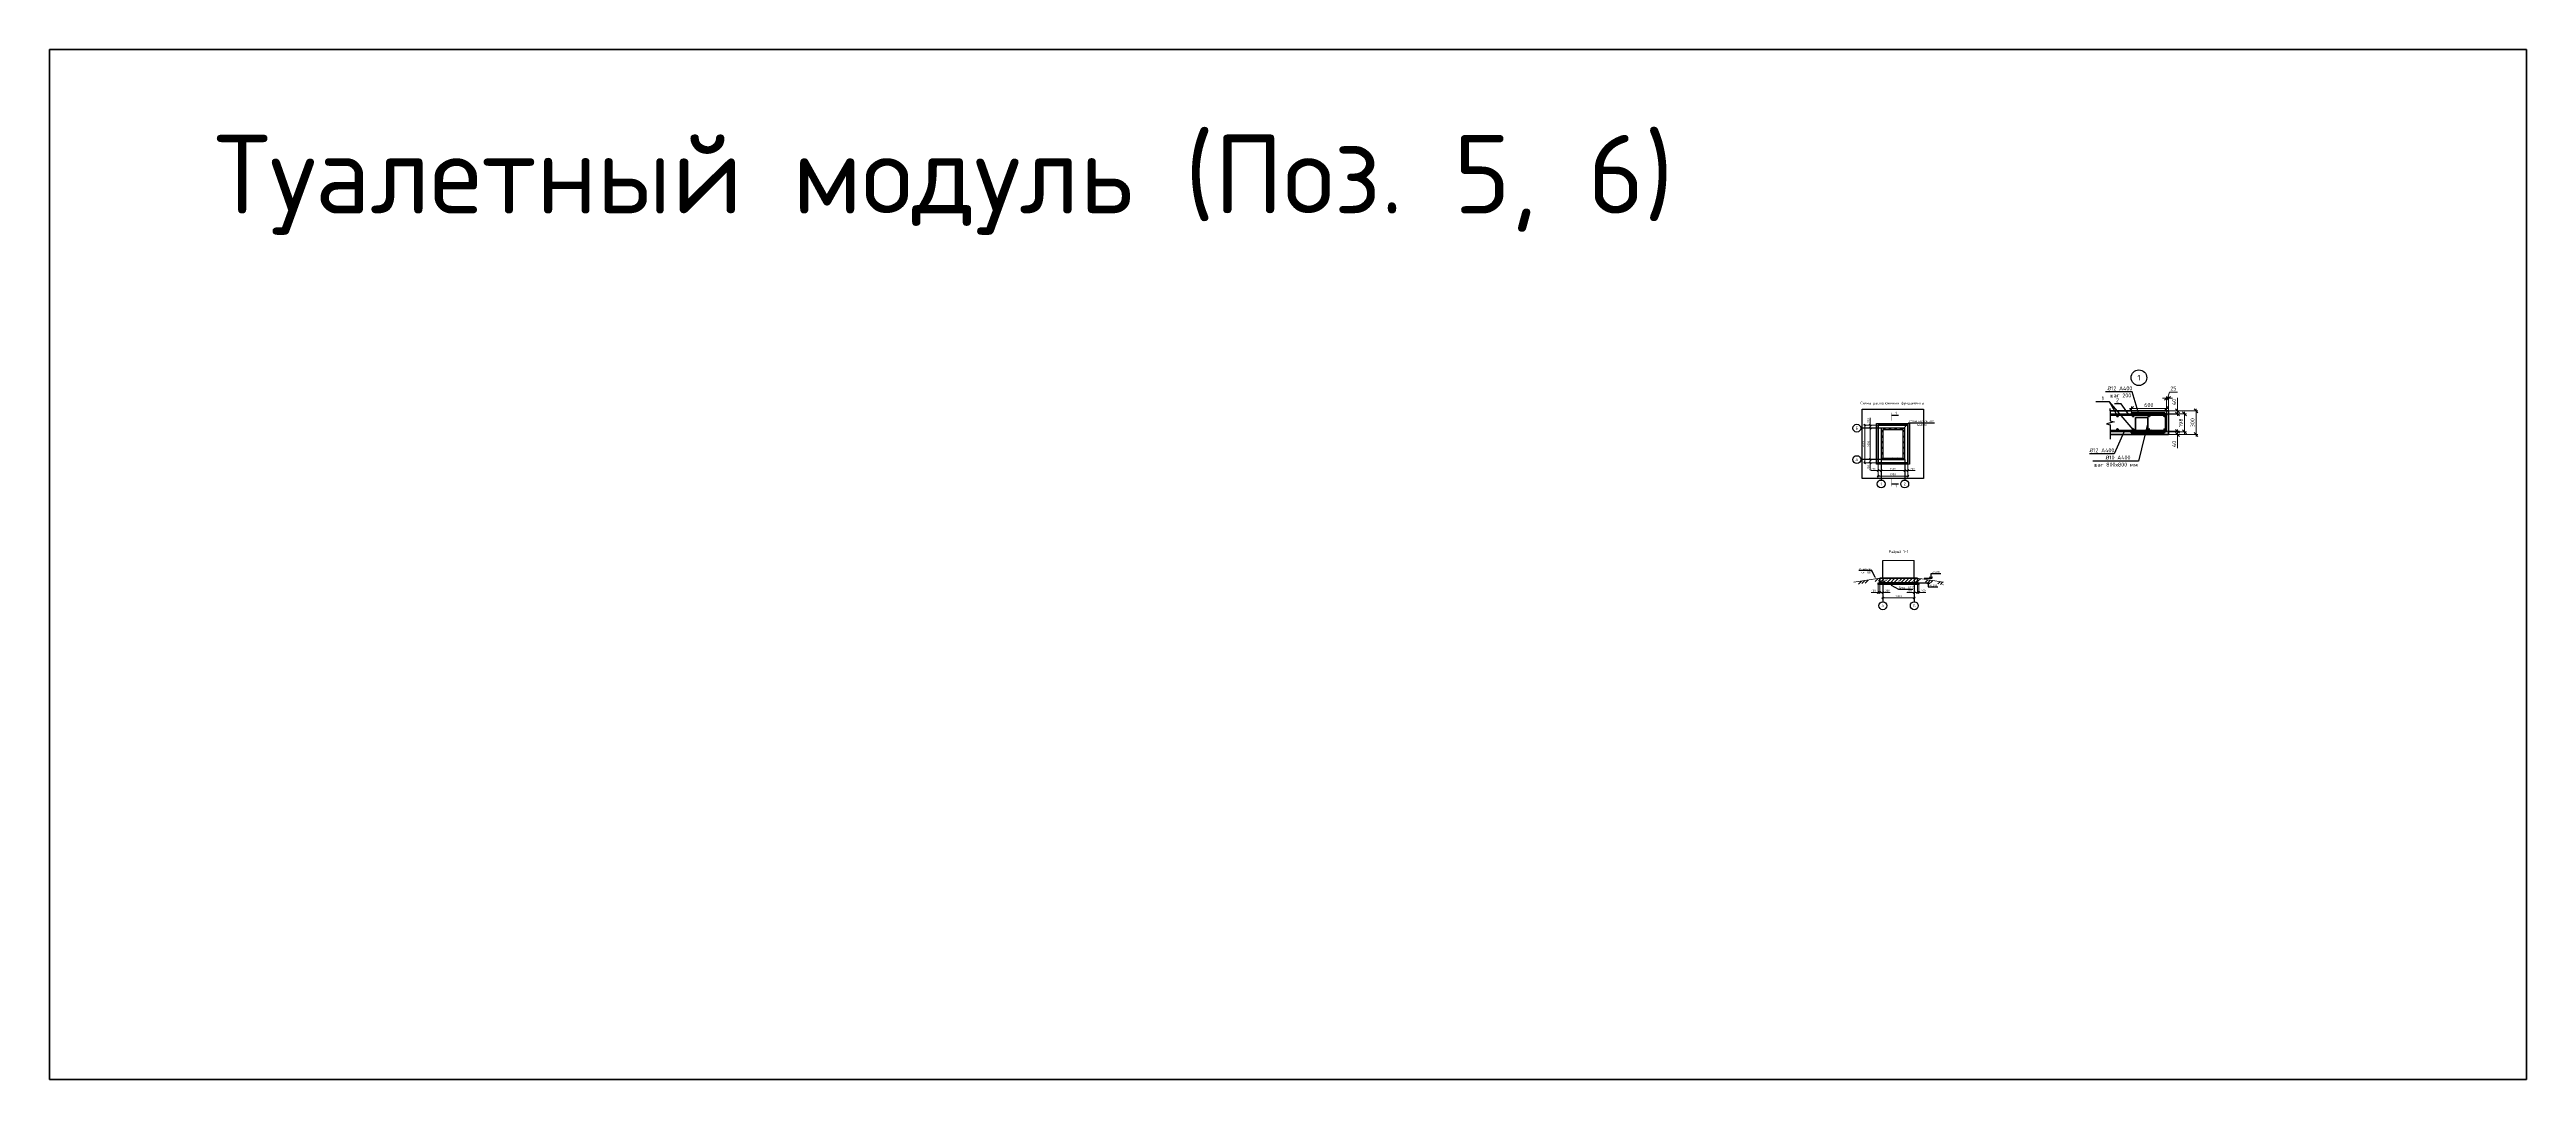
# Model space of a CAD drawing. Header units: millimetres. Extents: x 4377177 to 5189855, y -1123065 to -1017046.
# Drawn here: x 4646494 to 4804169, y -1122385 to -1056829 of the extents above; entities that cross this region are included whole.
import ezdxf
from ezdxf import colors
from ezdxf.entities.mleader import LeaderData, LeaderLine
from ezdxf.enums import TextEntityAlignment as Align
from ezdxf.math import Vec2, Vec3

# ---------------------------------------------------------------- set-up
doc = ezdxf.new("R2010")
doc.units = ezdxf.units.MM
doc.linetypes.add('ГОСТ 2.303 5', pattern=[24, 20, -1.5, 1, -1.5])
doc.layers.get('Defpoints').update_dxf_attribs({"color": 3})
for name, color, linetype, lineweight in [('второстепенные', 7, 'Continuous', 25), ('выноска', 7, 'Continuous', 18), ('металл', 7, 'Continuous', 40), ('основная', 7, 'Continuous', 50), ('СПДС_ВЫНОСКИ', 7, 'Continuous', 18), ('СПДС_РАЗМЕРЫ', 7, 'Continuous', 18), ('СПДС_СЕЧЕНИЯ', 7, 'Continuous', 25), ('СПДС_СИМВОЛЫ', 7, 'Continuous', 25), ('текст', 7, 'Continuous', 20), ('Фундамент', 7, 'Continuous', 53), ('штриховка', 7, 'Continuous', 9)]:
    doc.layers.add(name, color=color, linetype=linetype, lineweight=lineweight)
doc.layers.add('СПДС_Оси', color=7, linetype='ГОСТ 2.303 5')
doc.styles.add('ISOCPEUR', font='isocpeur.ttf')
doc.styles.add('ВНИПИТЕКСТ', font='isocpeui.ttf')
doc.styles.add('ГОСТ 2.304', font='isocpeur.ttf')
doc.dimstyles.new('СПДС$0', dxfattribs={"dimscale": 100, "dimtxt": 2.5, "dimasz": 2.5, "dimexe": 1.25, "dimexo": 0.004, "dimgap": 1, "dimtad": 1, "dimdec": 0, "dimtxsty": 'ВНИПИТЕКСТ', "dimblk": 'OBLIQUE', "dimcen": 0, "dimdle": 1.25, "dimclrd": 256, "dimclre": 256, "dimclrt": 256, "dimadec": 0, "dimazin": 2, "dimtfac": 1, "dimtdec": 0, "dimtmove": 1, "dimatfit": 3, "dimldrblk": 'NONE', "dimfxl": 1, "dimlwd": -1, "dimlwe": -1, "dimarcsym": 0})

# ---------------------------------------------------------------- blocks, each defined once
blk = doc.blocks.new('_Oblique')
at = {"color": 0, "linetype": 'ByBlock', "lineweight": -2}
blk.add_line((-0.5, -0.5), (0.5, 0.5), dxfattribs=at)
blk = doc.blocks.new('*D29')
at = {"layer": 'Defpoints', "color": 0, "transparency": 16777216}
for p in [(236, 36), (236, -4), (351, -4)]:
    blk.add_point(p, dxfattribs=at)
at = {"layer": 'СПДС_РАЗМЕРЫ', "transparency": 16777216}
for p, q in [((236, 36), (376, 36)), ((351, 61), (351, -29)), ((236, -4), (376, -4)), ((351, -178), (351, -4))]:
    blk.add_line(p, q, dxfattribs=at)
at = {"layer": 'СПДС_РАЗМЕРЫ', "transparency": 16777216, "xscale": 50, "yscale": 50, "zscale": 50}
for p, rotation in [((351, 36), 90), ((351, -4), 270)]:
    blk.add_blockref('_Oblique', p, dxfattribs=dict(at, rotation=rotation))
at = {"layer": 'СПДС_РАЗМЕРЫ', "transparency": 16777216, "insert": (306, -125), "char_height": 50, "attachment_point": 5, "rotation": 90, "style": 'ГОСТ 2.304'}
blk.add_mtext('40', dxfattribs=at)
blk = doc.blocks.new('_NONE')
blk = doc.blocks.new('*D30')
at = {"layer": 'Defpoints', "color": 0, "transparency": 16777216}
for p in [(211, 256), (236, 296), (351, 296)]:
    blk.add_point(p, dxfattribs=at)
at = {"layer": 'СПДС_РАЗМЕРЫ', "transparency": 16777216}
for p, q in [((351, 462), (351, 296)), ((351, 231), (351, 321)), ((211, 256), (376, 256)), ((236, 296), (376, 296))]:
    blk.add_line(p, q, dxfattribs=at)
at = {"layer": 'СПДС_РАЗМЕРЫ', "transparency": 16777216, "xscale": 50, "yscale": 50, "zscale": 50}
for p, rotation in [((351, 296), 90), ((351, 256), 270)]:
    blk.add_blockref('_Oblique', p, dxfattribs=dict(at, rotation=rotation))
at = {"layer": 'СПДС_РАЗМЕРЫ', "transparency": 16777216, "insert": (306, 409), "char_height": 50, "attachment_point": 5, "rotation": 90, "style": 'ГОСТ 2.304'}
blk.add_mtext('40', dxfattribs=at)
blk = doc.blocks.new('*D31')
at = {"layer": 'Defpoints', "color": 0, "transparency": 16777216}
for p in [(211, 456), (211, 296), (236, 296)]:
    blk.add_point(p, dxfattribs=at)
at = {"layer": 'СПДС_РАЗМЕРЫ', "transparency": 16777216}
for p, q in [((211, 456), (161, 456)), ((211, 296), (211, 481)), ((236, 456), (211, 456)), ((236, 456), (211, 456)), ((224, 456), (248, 536)), ((236, 296), (236, 481)), ((236, 456), (286, 456)), ((248, 536), (348, 536))]:
    blk.add_line(p, q, dxfattribs=at)
at = {"layer": 'СПДС_РАЗМЕРЫ', "transparency": 16777216, "xscale": 50, "yscale": 50, "zscale": 50}
blk.add_blockref('_Oblique', (211, 456), dxfattribs=at)
at = {"layer": 'СПДС_РАЗМЕРЫ', "transparency": 16777216, "xscale": 50, "yscale": 50, "zscale": 50, "rotation": 180}
blk.add_blockref('_Oblique', (236, 456), dxfattribs=at)
at = {"layer": 'СПДС_РАЗМЕРЫ', "transparency": 16777216, "insert": (298, 581), "char_height": 50, "attachment_point": 5, "style": 'ГОСТ 2.304'}
blk.add_mtext('25', dxfattribs=at)
blk = doc.blocks.new('*D32')
at = {"layer": 'Defpoints', "color": 0, "linetype": 'Continuous', "ltscale": 0.083333, "transparency": 16777216}
for p in [(236, 296), (236, -4), (586, -4)]:
    blk.add_point(p, dxfattribs=at)
at = {"layer": 'СПДС_РАЗМЕРЫ', "linetype": 'Continuous', "ltscale": 0.083333, "transparency": 16777216}
for p, q in [((586, 321), (586, -29)), ((236, 296), (611, 296)), ((236, -4), (611, -4))]:
    blk.add_line(p, q, dxfattribs=at)
at = {"layer": 'СПДС_РАЗМЕРЫ', "linetype": 'Continuous', "ltscale": 0.083333, "transparency": 16777216, "xscale": 50, "yscale": 50, "zscale": 50}
for p, rotation in [((586, 296), 90), ((586, -4), 270)]:
    blk.add_blockref('_Oblique', p, dxfattribs=dict(at, rotation=rotation))
at = {"layer": 'СПДС_РАЗМЕРЫ', "linetype": 'Continuous', "ltscale": 0.083333, "transparency": 16777216, "insert": (541, 146), "char_height": 50, "attachment_point": 5, "rotation": 90, "style": 'ГОСТ 2.304'}
blk.add_mtext('300', dxfattribs=at)
blk = doc.blocks.new('*D33')
at = {"layer": 'Defpoints', "color": 0, "ltscale": 0.083333, "transparency": 16777216}
for p in [(208, 325), (-237, 266), (208, 179)]:
    blk.add_point(p, dxfattribs=at)
at = {"layer": 'СПДС_РАЗМЕРЫ', "ltscale": 0.083333, "transparency": 16777216}
for p, q in [((-262, 325), (233, 325)), ((-237, 266), (-237, 350)), ((208, 179), (208, 350))]:
    blk.add_line(p, q, dxfattribs=at)
at = {"layer": 'СПДС_РАЗМЕРЫ', "ltscale": 0.083333, "transparency": 16777216, "xscale": 50, "yscale": 50, "zscale": 50, "rotation": 180}
blk.add_blockref('_Oblique', (-237, 325), dxfattribs=at)
at = {"layer": 'СПДС_РАЗМЕРЫ', "ltscale": 0.083333, "transparency": 16777216, "xscale": 50, "yscale": 50, "zscale": 50}
blk.add_blockref('_Oblique', (208, 325), dxfattribs=at)
at = {"layer": 'СПДС_РАЗМЕРЫ', "ltscale": 0.083333, "transparency": 16777216, "insert": (-15, 370), "char_height": 50, "attachment_point": 5, "style": 'ГОСТ 2.304'}
blk.add_mtext('600', dxfattribs=at)
blk = doc.blocks.new('*D34')
at = {"layer": 'Defpoints', "color": 0, "transparency": 16777216}
for p in [(87, 260), (87, 30), (438, 30)]:
    blk.add_point(p, dxfattribs=at)
at = {"layer": 'СПДС_РАЗМЕРЫ', "transparency": 16777216}
for p, q in [((87, 260), (463, 260)), ((87, 30), (463, 30)), ((438, 285), (438, 5))]:
    blk.add_line(p, q, dxfattribs=at)
at = {"layer": 'СПДС_РАЗМЕРЫ', "transparency": 16777216, "xscale": 50, "yscale": 50, "zscale": 50}
for p, rotation in [((438, 260), 90), ((438, 30), 270)]:
    blk.add_blockref('_Oblique', p, dxfattribs=dict(at, rotation=rotation))
at = {"layer": 'СПДС_РАЗМЕРЫ', "transparency": 16777216, "insert": (393, 145), "char_height": 50, "attachment_point": 5, "rotation": 90, "style": 'ГОСТ 2.304'}
blk.add_mtext('198', dxfattribs=at)
blk = doc.blocks.new('*D194')
at = {"layer": 'Defpoints', "color": 0, "linetype": 'Continuous', "ltscale": 0.166667, "transparency": 16777216}
for p in [(4762891, -1083130), (4764791, -1083130), (4764791, -1083980)]:
    blk.add_point(p, dxfattribs=at)
at = {"layer": 'СПДС_РАЗМЕРЫ', "linetype": 'Continuous', "ltscale": 0.166667, "transparency": 16777216}
for p, q in [((4762891, -1083130), (4762891, -1084042)), ((4764791, -1083130), (4764791, -1084042)), ((4762829, -1083980), (4764854, -1083980))]:
    blk.add_line(p, q, dxfattribs=at)
at = {"layer": 'СПДС_РАЗМЕРЫ', "linetype": 'Continuous', "ltscale": 0.166667, "transparency": 16777216, "xscale": 125, "yscale": 125, "zscale": 125, "rotation": 180}
blk.add_blockref('_Oblique', (4762891, -1083980), dxfattribs=at)
at = {"layer": 'СПДС_РАЗМЕРЫ', "linetype": 'Continuous', "ltscale": 0.166667, "transparency": 16777216, "xscale": 125, "yscale": 125, "zscale": 125}
blk.add_blockref('_Oblique', (4764791, -1083980), dxfattribs=at)
at = {"layer": 'СПДС_РАЗМЕРЫ', "linetype": 'Continuous', "ltscale": 0.166667, "transparency": 16777216, "insert": (4763841, -1083867), "char_height": 125, "attachment_point": 5, "style": 'ISOCPEUR'}
blk.add_mtext('1900', dxfattribs=at)
blk = doc.blocks.new('*D195')
at = {"layer": 'Defpoints', "color": 0, "linetype": 'Continuous', "ltscale": 0.166667, "transparency": 16777216}
for p in [(4763091, -1083567), (4763091, -1083630), (4764591, -1083567)]:
    blk.add_point(p, dxfattribs=at)
at = {"layer": 'СПДС_РАЗМЕРЫ', "linetype": 'Continuous', "ltscale": 0.166667, "transparency": 16777216}
for p, q in [((4764654, -1083630), (4763029, -1083630)), ((4763091, -1083568), (4763091, -1083692)), ((4764591, -1083568), (4764591, -1083692))]:
    blk.add_line(p, q, dxfattribs=at)
at = {"layer": 'СПДС_РАЗМЕРЫ', "linetype": 'Continuous', "ltscale": 0.166667, "transparency": 16777216, "xscale": 125, "yscale": 125, "zscale": 125, "rotation": 180}
blk.add_blockref('_Oblique', (4763091, -1083630), dxfattribs=at)
at = {"layer": 'СПДС_РАЗМЕРЫ', "linetype": 'Continuous', "ltscale": 0.166667, "transparency": 16777216, "xscale": 125, "yscale": 125, "zscale": 125}
blk.add_blockref('_Oblique', (4764591, -1083630), dxfattribs=at)
at = {"layer": 'СПДС_РАЗМЕРЫ', "linetype": 'Continuous', "ltscale": 0.166667, "transparency": 16777216, "insert": (4763841, -1083517), "char_height": 125, "attachment_point": 5, "style": 'ISOCPEUR'}
blk.add_mtext('1500', dxfattribs=at)
blk = doc.blocks.new('*D196')
at = {"layer": 'Defpoints', "color": 0, "linetype": 'Continuous', "ltscale": 0.166667, "transparency": 16777216}
for p in [(4764791, -1083130), (4764591, -1083567), (4764791, -1083630)]:
    blk.add_point(p, dxfattribs=at)
at = {"layer": 'СПДС_РАЗМЕРЫ', "linetype": 'Continuous', "ltscale": 0.166667, "transparency": 16777216}
for p, q in [((4764791, -1083130), (4764791, -1083692)), ((4764529, -1083630), (4764791, -1083630)), ((4764591, -1083568), (4764591, -1083692)), ((4764791, -1083630), (4765254, -1083630))]:
    blk.add_line(p, q, dxfattribs=at)
at = {"layer": 'СПДС_РАЗМЕРЫ', "linetype": 'Continuous', "ltscale": 0.166667, "transparency": 16777216, "xscale": 125, "yscale": 125, "zscale": 125, "rotation": 180}
blk.add_blockref('_Oblique', (4764591, -1083630), dxfattribs=at)
at = {"layer": 'СПДС_РАЗМЕРЫ', "linetype": 'Continuous', "ltscale": 0.166667, "transparency": 16777216, "xscale": 125, "yscale": 125, "zscale": 125}
blk.add_blockref('_Oblique', (4764791, -1083630), dxfattribs=at)
at = {"layer": 'СПДС_РАЗМЕРЫ', "linetype": 'Continuous', "ltscale": 0.166667, "transparency": 16777216, "insert": (4765085, -1083517), "char_height": 125, "attachment_point": 5, "style": 'ISOCPEUR'}
blk.add_mtext('200', dxfattribs=at)
blk = doc.blocks.new('*D197')
at = {"layer": 'Defpoints', "color": 0, "linetype": 'Continuous', "ltscale": 0.166667, "transparency": 16777216}
for p in [(4762454, -1080930), (4762391, -1082930), (4762454, -1082930)]:
    blk.add_point(p, dxfattribs=at)
at = {"layer": 'СПДС_РАЗМЕРЫ', "linetype": 'Continuous', "ltscale": 0.166667, "transparency": 16777216}
for p, q in [((4762454, -1080930), (4762329, -1080930)), ((4762391, -1080867), (4762391, -1082992)), ((4762454, -1082930), (4762329, -1082930))]:
    blk.add_line(p, q, dxfattribs=at)
at = {"layer": 'СПДС_РАЗМЕРЫ', "linetype": 'Continuous', "ltscale": 0.166667, "transparency": 16777216, "xscale": 125, "yscale": 125, "zscale": 125}
for p, rotation in [((4762391, -1080930), 90), ((4762391, -1082930), 270)]:
    blk.add_blockref('_Oblique', p, dxfattribs=dict(at, rotation=rotation))
at = {"layer": 'СПДС_РАЗМЕРЫ', "linetype": 'Continuous', "ltscale": 0.166667, "transparency": 16777216, "insert": (4762279, -1081930), "char_height": 125, "attachment_point": 5, "rotation": 90, "style": 'ISOCPEUR'}
blk.add_mtext('2000', dxfattribs=at)
blk = doc.blocks.new('*D198')
at = {"layer": 'Defpoints', "color": 0, "linetype": 'Continuous', "ltscale": 0.166667, "transparency": 16777216}
for p in [(4763198, -1091734), (4763198, -1091820), (4765198, -1091846)]:
    blk.add_point(p, dxfattribs=at)
at = {"layer": 'СПДС_РАЗМЕРЫ', "linetype": 'Continuous', "ltscale": 0.166667, "transparency": 16777216}
for p, q in [((4765260, -1091734), (4763135, -1091734)), ((4763198, -1091819), (4763198, -1091672)), ((4765198, -1091846), (4765198, -1091672))]:
    blk.add_line(p, q, dxfattribs=at)
at = {"layer": 'СПДС_РАЗМЕРЫ', "linetype": 'Continuous', "ltscale": 0.166667, "transparency": 16777216, "xscale": 125, "yscale": 125, "zscale": 125, "rotation": 180}
blk.add_blockref('_Oblique', (4763198, -1091734), dxfattribs=at)
at = {"layer": 'СПДС_РАЗМЕРЫ', "linetype": 'Continuous', "ltscale": 0.166667, "transparency": 16777216, "xscale": 125, "yscale": 125, "zscale": 125}
blk.add_blockref('_Oblique', (4765198, -1091734), dxfattribs=at)
at = {"layer": 'СПДС_РАЗМЕРЫ', "linetype": 'Continuous', "ltscale": 0.166667, "transparency": 16777216, "insert": (4764198, -1091622), "char_height": 125, "attachment_point": 5, "style": 'ISOCPEUR'}
blk.add_mtext('2000', dxfattribs=at)
blk = doc.blocks.new('*D199')
at = {"layer": 'Defpoints', "color": 0, "linetype": 'Continuous', "ltscale": 0.166667, "transparency": 16777216}
for p in [(4762891, -1080730), (4762041, -1083130), (4762891, -1083130)]:
    blk.add_point(p, dxfattribs=at)
at = {"layer": 'СПДС_РАЗМЕРЫ', "linetype": 'Continuous', "ltscale": 0.166667, "transparency": 16777216}
for p, q in [((4762891, -1080730), (4761979, -1080730)), ((4762041, -1080667), (4762041, -1083192)), ((4762891, -1083130), (4761979, -1083130))]:
    blk.add_line(p, q, dxfattribs=at)
at = {"layer": 'СПДС_РАЗМЕРЫ', "linetype": 'Continuous', "ltscale": 0.166667, "transparency": 16777216, "xscale": 125, "yscale": 125, "zscale": 125}
for p, rotation in [((4762041, -1080730), 90), ((4762041, -1083130), 270)]:
    blk.add_blockref('_Oblique', p, dxfattribs=dict(at, rotation=rotation))
at = {"layer": 'СПДС_РАЗМЕРЫ', "linetype": 'Continuous', "ltscale": 0.166667, "transparency": 16777216, "insert": (4761929, -1081930), "char_height": 125, "attachment_point": 5, "rotation": 90, "style": 'ISOCPEUR'}
blk.add_mtext('2400', dxfattribs=at)
blk = doc.blocks.new('*D191')
at = {"layer": 'Defpoints', "color": 0, "linetype": 'Continuous', "ltscale": 0.166667, "transparency": 16777216}
for p in [(4762998, -1090784), (4763198, -1091265), (4763198, -1091384)]:
    blk.add_point(p, dxfattribs=at)
at = {"layer": 'СПДС_РАЗМЕРЫ', "linetype": 'Continuous', "ltscale": 0.166667, "transparency": 16777216}
for p, q in [((4762998, -1090785), (4762998, -1091447)), ((4762935, -1091384), (4763198, -1091384)), ((4763198, -1091265), (4763198, -1091447)), ((4763198, -1091384), (4763660, -1091384))]:
    blk.add_line(p, q, dxfattribs=at)
at = {"layer": 'СПДС_РАЗМЕРЫ', "linetype": 'Continuous', "ltscale": 0.166667, "transparency": 16777216, "xscale": 125, "yscale": 125, "zscale": 125, "rotation": 180}
blk.add_blockref('_Oblique', (4762998, -1091384), dxfattribs=at)
at = {"layer": 'СПДС_РАЗМЕРЫ', "linetype": 'Continuous', "ltscale": 0.166667, "transparency": 16777216, "xscale": 125, "yscale": 125, "zscale": 125}
blk.add_blockref('_Oblique', (4763198, -1091384), dxfattribs=at)
at = {"layer": 'СПДС_РАЗМЕРЫ', "linetype": 'Continuous', "ltscale": 0.166667, "transparency": 16777216, "insert": (4763492, -1091272), "char_height": 125, "attachment_point": 5, "style": 'ISOCPEUR'}
blk.add_mtext('200', dxfattribs=at)
blk = doc.blocks.new('*D200')
at = {"layer": 'Defpoints', "color": 0, "linetype": 'Continuous', "ltscale": 0.166667, "transparency": 16777216}
for p in [(4762898, -1090884), (4762998, -1090784), (4762898, -1091384)]:
    blk.add_point(p, dxfattribs=at)
at = {"layer": 'СПДС_РАЗМЕРЫ', "linetype": 'Continuous', "ltscale": 0.166667, "transparency": 16777216}
for p, q in [((4762898, -1090885), (4762898, -1091447)), ((4762998, -1090785), (4762998, -1091447)), ((4762898, -1091384), (4762460, -1091384)), ((4763060, -1091384), (4762898, -1091384))]:
    blk.add_line(p, q, dxfattribs=at)
at = {"layer": 'СПДС_РАЗМЕРЫ', "linetype": 'Continuous', "ltscale": 0.166667, "transparency": 16777216, "xscale": 125, "yscale": 125, "zscale": 125, "rotation": 180}
blk.add_blockref('_Oblique', (4762898, -1091384), dxfattribs=at)
at = {"layer": 'СПДС_РАЗМЕРЫ', "linetype": 'Continuous', "ltscale": 0.166667, "transparency": 16777216, "xscale": 125, "yscale": 125, "zscale": 125}
blk.add_blockref('_Oblique', (4762998, -1091384), dxfattribs=at)
at = {"layer": 'СПДС_РАЗМЕРЫ', "linetype": 'Continuous', "ltscale": 0.166667, "transparency": 16777216, "insert": (4762617, -1091272), "char_height": 125, "attachment_point": 5, "style": 'ISOCPEUR'}
blk.add_mtext('100', dxfattribs=at)
blk = doc.blocks.new('*D192')
at = {"layer": 'Defpoints', "color": 0, "linetype": 'Continuous', "ltscale": 0.166667, "transparency": 16777216}
for p in [(4765398, -1090784), (4765498, -1090884), (4765498, -1091384)]:
    blk.add_point(p, dxfattribs=at)
at = {"layer": 'СПДС_РАЗМЕРЫ', "linetype": 'Continuous', "ltscale": 0.166667, "transparency": 16777216}
for p, q in [((4765398, -1090785), (4765398, -1091447)), ((4765498, -1090885), (4765498, -1091447)), ((4765335, -1091384), (4765498, -1091384)), ((4765498, -1091384), (4765935, -1091384))]:
    blk.add_line(p, q, dxfattribs=at)
at = {"layer": 'СПДС_РАЗМЕРЫ', "linetype": 'Continuous', "ltscale": 0.166667, "transparency": 16777216, "xscale": 125, "yscale": 125, "zscale": 125, "rotation": 180}
blk.add_blockref('_Oblique', (4765398, -1091384), dxfattribs=at)
at = {"layer": 'СПДС_РАЗМЕРЫ', "linetype": 'Continuous', "ltscale": 0.166667, "transparency": 16777216, "xscale": 125, "yscale": 125, "zscale": 125}
blk.add_blockref('_Oblique', (4765498, -1091384), dxfattribs=at)
at = {"layer": 'СПДС_РАЗМЕРЫ', "linetype": 'Continuous', "ltscale": 0.166667, "transparency": 16777216, "insert": (4765779, -1091272), "char_height": 125, "attachment_point": 5, "style": 'ISOCPEUR'}
blk.add_mtext('100', dxfattribs=at)
blk = doc.blocks.new('*D193')
at = {"layer": 'Defpoints', "color": 0, "linetype": 'Continuous', "ltscale": 0.166667, "transparency": 16777216}
for p in [(4765398, -1090784), (4765198, -1091265), (4765198, -1091384)]:
    blk.add_point(p, dxfattribs=at)
at = {"layer": 'СПДС_РАЗМЕРЫ', "linetype": 'Continuous', "ltscale": 0.166667, "transparency": 16777216}
for p, q in [((4765398, -1090785), (4765398, -1091447)), ((4765198, -1091384), (4764735, -1091384)), ((4765198, -1091265), (4765198, -1091447)), ((4765460, -1091384), (4765198, -1091384))]:
    blk.add_line(p, q, dxfattribs=at)
at = {"layer": 'СПДС_РАЗМЕРЫ', "linetype": 'Continuous', "ltscale": 0.166667, "transparency": 16777216, "xscale": 125, "yscale": 125, "zscale": 125, "rotation": 180}
blk.add_blockref('_Oblique', (4765198, -1091384), dxfattribs=at)
at = {"layer": 'СПДС_РАЗМЕРЫ', "linetype": 'Continuous', "ltscale": 0.166667, "transparency": 16777216, "xscale": 125, "yscale": 125, "zscale": 125}
blk.add_blockref('_Oblique', (4765398, -1091384), dxfattribs=at)
at = {"layer": 'СПДС_РАЗМЕРЫ', "linetype": 'Continuous', "ltscale": 0.166667, "transparency": 16777216, "insert": (4764904, -1091272), "char_height": 125, "attachment_point": 5, "style": 'ISOCPEUR'}
blk.add_mtext('200', dxfattribs=at)
blk = doc.blocks.new('*D201')
at = {"layer": 'Defpoints', "color": 0, "linetype": 'Continuous', "ltscale": 0.166667, "transparency": 16777216}
for p in [(4762891, -1083130), (4762891, -1083630), (4763091, -1083567)]:
    blk.add_point(p, dxfattribs=at)
at = {"layer": 'СПДС_РАЗМЕРЫ', "linetype": 'Continuous', "ltscale": 0.166667, "transparency": 16777216}
for p, q in [((4762891, -1083130), (4762891, -1083692)), ((4762891, -1083630), (4762429, -1083630)), ((4763154, -1083630), (4762891, -1083630)), ((4763091, -1083568), (4763091, -1083692))]:
    blk.add_line(p, q, dxfattribs=at)
at = {"layer": 'СПДС_РАЗМЕРЫ', "linetype": 'Continuous', "ltscale": 0.166667, "transparency": 16777216, "xscale": 125, "yscale": 125, "zscale": 125, "rotation": 180}
blk.add_blockref('_Oblique', (4762891, -1083630), dxfattribs=at)
at = {"layer": 'СПДС_РАЗМЕРЫ', "linetype": 'Continuous', "ltscale": 0.166667, "transparency": 16777216, "xscale": 125, "yscale": 125, "zscale": 125}
blk.add_blockref('_Oblique', (4763091, -1083630), dxfattribs=at)
at = {"layer": 'СПДС_РАЗМЕРЫ', "linetype": 'Continuous', "ltscale": 0.166667, "transparency": 16777216, "insert": (4762597, -1083517), "char_height": 125, "attachment_point": 5, "style": 'ISOCPEUR'}
blk.add_mtext('200', dxfattribs=at)
blk = doc.blocks.new('*D202')
at = {"layer": 'Defpoints', "color": 0, "linetype": 'Continuous', "ltscale": 0.166667, "transparency": 16777216}
for p in [(4762391, -1080730), (4762454, -1080930), (4762891, -1080730)]:
    blk.add_point(p, dxfattribs=at)
at = {"layer": 'СПДС_РАЗМЕРЫ', "linetype": 'Continuous', "ltscale": 0.166667, "transparency": 16777216}
for p, q in [((4762891, -1080730), (4762329, -1080730)), ((4762454, -1080930), (4762329, -1080930)), ((4762391, -1080730), (4762391, -1080267)), ((4762391, -1080992), (4762391, -1080730))]:
    blk.add_line(p, q, dxfattribs=at)
at = {"layer": 'СПДС_РАЗМЕРЫ', "linetype": 'Continuous', "ltscale": 0.166667, "transparency": 16777216, "xscale": 125, "yscale": 125, "zscale": 125}
for p, rotation in [((4762391, -1080730), 90), ((4762391, -1080930), 270)]:
    blk.add_blockref('_Oblique', p, dxfattribs=dict(at, rotation=rotation))
at = {"layer": 'СПДС_РАЗМЕРЫ', "linetype": 'Continuous', "ltscale": 0.166667, "transparency": 16777216, "insert": (4762279, -1080436), "char_height": 125, "attachment_point": 5, "rotation": 90, "style": 'ISOCPEUR'}
blk.add_mtext('200', dxfattribs=at)
blk = doc.blocks.new('*D203')
at = {"layer": 'Defpoints', "color": 0, "linetype": 'Continuous', "ltscale": 0.166667, "transparency": 16777216}
for p in [(4762391, -1083130), (4762454, -1082930), (4762891, -1083130)]:
    blk.add_point(p, dxfattribs=at)
at = {"layer": 'СПДС_РАЗМЕРЫ', "linetype": 'Continuous', "ltscale": 0.166667, "transparency": 16777216}
for p, q in [((4762454, -1082930), (4762329, -1082930)), ((4762891, -1083130), (4762329, -1083130)), ((4762391, -1082867), (4762391, -1083130)), ((4762391, -1083130), (4762391, -1083592))]:
    blk.add_line(p, q, dxfattribs=at)
at = {"layer": 'СПДС_РАЗМЕРЫ', "linetype": 'Continuous', "ltscale": 0.166667, "transparency": 16777216, "xscale": 125, "yscale": 125, "zscale": 125}
for p, rotation in [((4762391, -1082930), 90), ((4762391, -1083130), 270)]:
    blk.add_blockref('_Oblique', p, dxfattribs=dict(at, rotation=rotation))
at = {"layer": 'СПДС_РАЗМЕРЫ', "linetype": 'Continuous', "ltscale": 0.166667, "transparency": 16777216, "insert": (4762279, -1083424), "char_height": 125, "attachment_point": 5, "rotation": 90, "style": 'ISOCPEUR'}
blk.add_mtext('200', dxfattribs=at)
blk = doc.blocks.new('папар')
at = {"layer": 'штриховка', "ltscale": 100}
h = blk.add_hatch(color=256, dxfattribs=at)
h.dxf.hatch_style = 1
edge = h.paths.add_edge_path()
edge.add_arc((-413.9, 233.5), 10, 90, 450)
h = blk.add_hatch(color=256, dxfattribs=at)
h.dxf.hatch_style = 1
edge = h.paths.add_edge_path()
edge.add_arc((-413.9, 57.5), 10, 90, 450)
h = blk.add_hatch(color=256, dxfattribs=at)
h.dxf.hatch_style = 1
edge = h.paths.add_edge_path()
edge.add_arc((-213.9, 233.5), 10, 90, 450)
h = blk.add_hatch(color=256, dxfattribs=at)
h.dxf.hatch_style = 1
edge = h.paths.add_edge_path()
edge.add_arc((-213.9, 57.5), 10, 90, 450)
h = blk.add_hatch(color=256, dxfattribs=at)
h.dxf.hatch_style = 1
edge = h.paths.add_edge_path()
edge.add_arc((-13.9, 233.5), 10, 90, 450)
h = blk.add_hatch(color=256, dxfattribs=at)
h.dxf.hatch_style = 1
edge = h.paths.add_edge_path()
edge.add_arc((-13.9, 57.5), 10, 90, 450)
h = blk.add_hatch(color=256, dxfattribs=at)
h.dxf.hatch_style = 1
edge = h.paths.add_edge_path()
edge.add_arc((186.1, 233.5), 10, 90, 450)
h = blk.add_hatch(color=256, dxfattribs=at)
h.dxf.hatch_style = 1
edge = h.paths.add_edge_path()
edge.add_arc((186.1, 57.5), 10, 90, 450)
at = {"layer": 'металл', "ltscale": 100}
for p, q in [((211.1, 255.5), (-505.2, 255.5)), ((211.1, 243.5), (-505.2, 243.5)), ((211.1, 47.5), (-505.2, 47.5)), ((211.1, 35.5), (-505.2, 35.5)), ((175.6, 29.9), (-238.2, 29.9)), ((-238.2, 29.9), (-238.2, 17.9)), ((175.6, 17.9), (-238.2, 17.9)), ((175.6, 272), (-236.8, 272)), ((-236.8, 272), (-236.8, 260)), ((175.6, 260), (-236.8, 260)), ((-229.1, 8.2), (-186.2, 17.6)), ((-186.2, 17.6), (-186.2, 210.7)), ((-186.2, 210.7), (-28.4, 210.7)), ((-28.9, 8.2), (28.9, 51.8)), ((-28.4, 210.7), (-28.8, 8.2)), ((195.6, 240), (195.6, 49.9)), ((207.6, 243.5), (207.6, 49.9)), ((211.1, 255.5), (211.1, 243.5)), ((211.1, 35.5), (211.1, 47.5))]:
    blk.add_line(p, q, dxfattribs=at)
for centre in [(-413.9, 233.5), (-413.9, 57.5), (-213.9, 233.5), (-213.9, 57.5), (-13.9, 233.5), (-13.9, 57.5), (186.1, 233.5), (186.1, 57.5)]:
    blk.add_circle(centre, 10, dxfattribs=at)
for centre, radius, start, end in [((175.6, 240), 32, 0, 90), ((175.6, 240), 20, 0, 90), ((175.6, 49.9), 20, 270, 0), ((175.6, 49.9), 32, 270, 0)]:
    blk.add_arc(centre, radius, start, end, dxfattribs=at)
at = {"layer": 'основная', "ltscale": 100}
for p, q in [((236.1, 295.5), (-505.2, 295.5)), ((236.1, 295.5), (236.1, -4.5)), ((236.1, -4.5), (-505.2, -4.5))]:
    blk.add_line(p, q, dxfattribs=at)
at = {"layer": 'СПДС_СИМВОЛЫ', "ltscale": 20}
for p, q in [((-513.9, 410.9), (-690.3, 410.9)), ((-213.9, 57.5), (-513.9, 410.9)), ((-413.9, 233.5), (-513.9, 410.9)), ((-365.7, 386.2), (-453.9, 386.2)), ((-275.9, 255.5), (-365.7, 386.2)), ((-327.3, 35.5), (-454.6, -250.5)), ((-28.6, 143.7), (-145.3, -343.3)), ((-454.6, -250.5), (-770.9, -250.5)), ((-145.3, -343.3), (-728.1, -343.3))]:
    blk.add_line(p, q, dxfattribs=at)
at = {"layer": 'СПДС_СИМВОЛЫ', "linetype": 'Continuous', "ltscale": 10}
for p, q in [((-505.2, 295.5), (-505.2, 325.5)), ((-505.2, -4.5), (-505.2, -64.5))]:
    blk.add_line(p, q, dxfattribs=at)
blk.add_lwpolyline([(-505.2, 295.5), (-505.2, 170.5), (-455.2, 158), (-555.2, 133), (-505.2, 120.5), (-505.2, -4.5)], dxfattribs=at)
at = {"layer": 'СПДС_СИМВОЛЫ', "color": 7, "ltscale": 20, "style": 'ГОСТ 2.304'}
for s, p in [('1', (-602.1, 430.9)), ('2', (-413.3, 406.2)), ('%%C12 А400', (-612.3, -230.5))]:
    blk.add_text(s, height=50, dxfattribs=at).set_placement(p, align=Align.CENTER)
blk.add_text('шаг 800х800 мм', height=50, dxfattribs=at).set_placement((-436.7, -363.3), align=Align.TOP_CENTER)
at = {"layer": 'СПДС_РАЗМЕРЫ', "ltscale": 0.083333}
dim = blk.add_linear_dim(base=(207.6, 324.7), p1=(-236.8, 266), p2=(207.6, 179.1), text='600', dimstyle='СПДС$0', override={"dimscale": 20, "dimtxsty": 'ГОСТ 2.304'}, dxfattribs=at)
dim.commit()
dim.dimension.update_dxf_attribs({"geometry": '*D33', "text_midpoint": (-14.6, 369.7)})
at = {"layer": 'СПДС_РАЗМЕРЫ'}
dim = blk.add_linear_dim(base=(211.1, 456.5), p1=(236.1, 295.5), p2=(211.1, 295.5), dimstyle='СПДС$0', override={"dimscale": 20, "dimtxsty": 'ГОСТ 2.304'}, dxfattribs=at)
dim.commit()
dim.dimension.update_dxf_attribs({"geometry": '*D31', "text_midpoint": (267.6, 581.5)})
for base, p1, p2, angle, picture, middle in [((351.1, 295.5), (211.1, 255.5), (236.1, 295.5), 90, '*D30', (376, 409.5)), ((351.1, -4.5), (236.1, 35.5), (236.1, -4.5), 270, '*D29', (410.2, -125.4))]:
    dim = blk.add_linear_dim(base=base, p1=p1, p2=p2, angle=angle, dimstyle='СПДС$0', override={"dimscale": 20, "dimtxsty": 'ГОСТ 2.304'}, dxfattribs=at)
    dim.commit()
    dim.dimension.update_dxf_attribs({"geometry": picture, "text_midpoint": middle, "dimtype": 128})
at = {"layer": 'СПДС_РАЗМЕРЫ', "linetype": 'Continuous', "ltscale": 0.083333}
dim = blk.add_linear_dim(base=(586.1, -4.5), p1=(236.1, 295.5), p2=(236.1, -4.5), angle=90, dimstyle='СПДС$0', override={"dimscale": 20, "dimtxsty": 'ГОСТ 2.304'}, dxfattribs=at)
dim.commit()
dim.dimension.update_dxf_attribs({"geometry": '*D32', "text_midpoint": (541.1, 145.5)})
at = {"layer": 'СПДС_РАЗМЕРЫ'}
dim = blk.add_linear_dim(base=(438.3, 29.9), p1=(87.4, 260), p2=(87.4, 29.9), angle=90, text='198', dimstyle='СПДС$0', override={"dimscale": 20, "dimtxsty": 'ГОСТ 2.304'}, dxfattribs=at)
dim.commit()
dim.dimension.update_dxf_attribs({"geometry": '*D34', "text_midpoint": (393.3, 145)})

msp = doc.modelspace()

# ---------------------------------------------------------------- hatches: boundary and pattern name
at = {"linetype": 'Continuous', "ltscale": 0.166667}
h = msp.add_hatch(dxfattribs=at)
h.set_pattern_fill('НЕМЕТАЛЛИЧЕСКИЕ МАТЕРИАЛЫ', color=256, scale=100, pattern_type=2)
h.set_pattern_definition([(45, (843807.24, -651370.53), (-176.776695, 176.776695), []), (135, (843807.24, -651370.53), (-176.776695, -176.776695), [])])
h.paths.add_polyline_path([(4764591.2, -1082929.8), (4764591.2, -1080929.8), (4763091.2, -1080929.8), (4763091.2, -1082929.8)])
h.paths.add_polyline_path([(4764491.2, -1082829.8), (4763191.2, -1082829.8), (4763191.2, -1081029.8), (4764491.2, -1081029.8)], flags=16)
at = {"layer": 'штриховка', "ltscale": 0.066667}
h = msp.add_hatch(dxfattribs=at)
h.set_pattern_fill('GROUNDBORDER', color=256, scale=40, style=0, pattern_type=2)
h.set_pattern_definition([(45, (308572.9, 3673.6), (-449.99993, 449.99993), []), (45, (308752.9, 3673.6), (-449.99993, 449.99993), []), (45, (308032.9, 3673.6), (-449.99993, 449.99993), [])])
h.paths.add_polyline_path([(4761345.3, -1090739.1), (4762997.8, -1090484.3), (4762997.8, -1090484.3), (4763022.1, -1090642.4), (4761369.7, -1090897.2)], flags=0)
at = {"layer": 'штриховка', "ltscale": 50}
h = msp.add_hatch(dxfattribs=at)
h.set_pattern_fill('ANSI35', color=256, scale=50)
h.paths.add_polyline_path([(4762997.8, -1090484.3), (4765397.8, -1090484.3), (4765397.8, -1090784.3), (4762997.8, -1090784.3)])
at = {"layer": 'штриховка', "ltscale": 1.333333}
h = msp.add_hatch(dxfattribs=at)
h.set_pattern_fill('БЕТОННАЯ ПОДГОТОВКА', color=256, scale=60, pattern_type=2)
h.set_pattern_definition([(45, (4769687.77, -1090174.3), (0, 600), [84.84, -169.68, 42.42, -254.58, 84.84, -212.168]), (135, (4770077.77, -1090144.3), (-600, 0), [84.84, -127.26, 42.42, -212.16, 84.84, -297.008]), (63.435, (4769597.77, -1090264.3), (3e-08, 600), [67.08, -268.32, 67.08, -268.34, 0, 0]), (116.565, (4769597.77, -1090264.3), (-2e-07, 600), [67.08, -268.32, 67.08, -268.34, 0, 0]), (0, (4769597.8, -1090204.3), (0, 600), [30, -240, 60, -240, 30, 0]), (0, (4769597.8, -1090114.3), (0, 600), [-90, 60, -240, 0, -210, 0]), (0, (4769597.8, -1090084.3), (0, 600), [-240, 0, -180, 60, -120, 0]), (0, (4769597.8, -1089994.3), (0, 600), [-120, 0, -150, 60, -270, 0]), (0, (4769597.8, -1089904.3), (0, 600), [-120, 60, -240, 60, -120, 0]), (0, (4769597.8, -1089754.3), (0, 600), [-90, 60, -120, 0, -330, 0]), (0, (4769597.8, -1089724.3), (0, 600), [-120, 0, -360, 60, -60, 0]), (90, (4769627.8, -1090144.3), (-600, 4e-14), [-180, 0, -180, 0, -240, 0]), (90, (4769687.8, -1090264.3), (-600, 4e-14), [-90, 60, -240, 0, -210, 0]), (90, (4769747.8, -1090264.3), (-600, 4e-14), [-240, 0, -210, 60, -90, 0]), (90, (4770077.8, -1090264.3), (-600, 4e-14), [-120, 60, -300, 60, -60, 0]), (90, (4769657.8, -1090204.3), (-600, 4e-14), [-180, 0, -210, 0, -210, 0]), (90, (4769717.8, -1090204.3), (-600, 4e-14), [-150, 0, -330, 0, -120, 0]), (90, (4769777.8, -1090174.3), (-600, 4e-14), [-300, 0, -90, 0, -210, 0]), (90, (4769807.8, -1090234.3), (-600, 4e-14), [-270, 0, -120, 0, -150, 0]), (90, (4769867.8, -1090144.3), (-600, 4e-14), [-240, 0, -90, 0, -240, 0]), (90, (4769897.8, -1090114.3), (-600, 4e-14), [-270, 0, -120, 0, -210, 0]), (90, (4769927.8, -1090264.3), (-600, 4e-14), [-360, 0, -150, 0, -90, 0]), (90, (4769957.8, -1090174.3), (-600, 4e-14), [-120, 0, -240, 0, -240, 0]), (90, (4769987.8, -1090204.3), (-600, 4e-14), [-270, 0, -150, 0, -180, 0]), (90, (4770017.8, -1090234.3), (-600, 4e-14), [-240, 0, -180, 0, -180, 0]), (90, (4770077.8, -1090204.3), (-600, 4e-14), [-180, 0, -180, 0, -240, 0]), (90, (4770137.8, -1090174.3), (-600, 4e-14), [-240, 0, -120, 0, -240, 0]), (90, (4770167.8, -1090144.3), (-600, 4e-14), [-90, 0, -360, 0, -150, 0])])
h.paths.add_polyline_path([(4765497.8, -1090884.3), (4765497.8, -1090784.3), (4763197.8, -1090784.3), (4763197.8, -1090884.3)])
at = {"layer": 'штриховка', "ltscale": 0.066667}
h = msp.add_hatch(dxfattribs=at)
h.set_pattern_fill('GROUNDBORDER', color=256, scale=40, style=0, pattern_type=2)
h.set_pattern_definition([(45, (308222.9, 3673.6), (-449.99993, 449.99993), []), (45, (308402.9, 3673.6), (-449.99993, 449.99993), []), (45, (307682.9, 3673.6), (-449.99993, 449.99993), [])])
h.paths.add_polyline_path([(4767050.2, -1090739.1), (4765397.8, -1090484.3), (4765397.8, -1090484.3), (4765373.4, -1090642.4), (4767025.8, -1090897.2)], flags=0)
at = {"layer": 'штриховка', "ltscale": 50}
h = msp.add_hatch(dxfattribs=at)
h.set_pattern_fill('HOUND', color=256, scale=25)
edge = h.paths.add_edge_path(flags=17)
edge.add_arc((4666102, -1095626.8), 310, 0, 360)
edge = h.paths.add_edge_path(flags=17)
edge.add_arc((4666102, -1095626.8), 310, 0, 360)
edge = h.paths.add_edge_path(flags=0)
edge.add_line((4666102, -1095316.8), (4666102, -1095936.8))
edge = h.paths.add_edge_path(flags=0)
edge.add_line((4665792, -1095626.8), (4666412, -1095626.8))
h = msp.add_hatch(dxfattribs=at)
h.set_pattern_fill('HOUND', color=256)
edge = h.paths.add_edge_path(flags=17)
edge.add_arc((4666102, -1095626.8), 310, 0, 360)
edge = h.paths.add_edge_path(flags=17)
edge.add_arc((4666102, -1095626.8), 310, 0, 360)
edge = h.paths.add_edge_path(flags=0)
edge.add_line((4666102, -1095316.8), (4666102, -1095936.8))
edge = h.paths.add_edge_path(flags=0)
edge.add_line((4665792, -1095626.8), (4666412, -1095626.8))

# ---------------------------------------------------------------- linework, layer by layer
at = {"linetype": 'Continuous', "ltscale": 0.166667}
for p, q in [((4763197.8, -1090484.3), (4763197.8, -1089342.4)), ((4765197.8, -1090484.3), (4765197.8, -1089342.4))]:
    msp.add_line(p, q, dxfattribs=at)
at = {"linetype": 'Continuous', "lineweight": 100, "ltscale": 0.083333}
msp.add_lwpolyline([(4646493.6, -1056828.7), (4804168.6, -1056828.7), (4804168.6, -1122385.2), (4646493.6, -1122385.2)], close=True, dxfattribs=at)
at = {"linetype": 'Continuous', "ltscale": 0.166667}
for points in [[(4764591.2, -1080929.8), (4763091.2, -1080929.8), (4763091.2, -1082929.8), (4764591.2, -1082929.8)], [(4764491.2, -1081029.8), (4763191.2, -1081029.8), (4763191.2, -1082829.8), (4764491.2, -1082829.8)]]:
    msp.add_lwpolyline(points, close=True, dxfattribs=at)
at = {"layer": 'Defpoints', "linetype": 'Continuous', "ltscale": 0.083333}
for points in [[(4761891.2, -1079729.8), (4765791.2, -1079729.8), (4765791.2, -1084129.8), (4761891.2, -1084129.8)], [(4762791.2, -1080629.8), (4764891.2, -1080629.8), (4764891.2, -1083229.8), (4762791.2, -1083229.8)]]:
    msp.add_lwpolyline(points, close=True, dxfattribs=at)
at = {"layer": 'второстепенные', "ltscale": 1.333333}
msp.add_lwpolyline([(4762897.8, -1090784.3), (4765497.8, -1090784.3), (4765497.8, -1090884.3), (4762897.8, -1090884.3)], close=True, dxfattribs=at)
at = {"layer": 'выноска'}
for points in [[(4764591.2, -1082247.6), (4764592.2, -1082247.6)], [(4763197.8, -1089342.4), (4765197.8, -1089342.4)]]:
    msp.add_lwpolyline(points, dxfattribs=at)
at = {"layer": 'СПДС_ВЫНОСКИ', "lineweight": 25, "ltscale": 100}
for p, q in [((4779063.4, -1078620.4), (4777370.8, -1078620.4)), ((4779509.2, -1080099.1), (4779063.4, -1078620.4))]:
    msp.add_line(p, q, dxfattribs=at)
at = {"layer": 'СПДС_ВЫНОСКИ', "lineweight": 25, "ltscale": 0.166667}
for p, q in [((4764441.8, -1081024.1), (4764845.5, -1080593.2)), ((4764845.5, -1080593.2), (4766493.1, -1080593.2))]:
    msp.add_line(p, q, dxfattribs=at)
msp.add_solid([(4764441.8, -1081024.1), (4764526.2, -1080897.3), (4764562.9, -1080931.7)], dxfattribs=at)
at = {"layer": 'СПДС_Оси', "linetype": 'ГОСТ 2.303 5', "lineweight": 25, "ltscale": 0.166667}
for points in [[(4763091.2, -1080929.8), (4762047.8, -1080929.8), (4761791.2, -1080929.8)], [(4763091.2, -1082929.8), (4763091.2, -1082929.8), (4762047.8, -1082929.8), (4761791.2, -1082929.8)], [(4763091.2, -1082929.8), (4763091.2, -1082929.8), (4763091.2, -1084229.8)], [(4764591.2, -1082929.8), (4764591.2, -1084229.8)], [(4763197.8, -1090484.3), (4763197.8, -1091984.3)], [(4765197.8, -1090484.3), (4765197.8, -1091984.3)]]:
    msp.add_lwpolyline(points, dxfattribs=at)
at = {"layer": 'СПДС_Оси', "linetype": 'Continuous', "lineweight": 25, "ltscale": 0.166667}
for centre in [(4761541.2, -1080929.8), (4761541.2, -1082929.8), (4763091.2, -1084479.8), (4764591.2, -1084479.8), (4763197.8, -1092234.3), (4765197.8, -1092234.3)]:
    msp.add_circle(centre, 250, dxfattribs=at)
at = {"layer": 'СПДС_СЕЧЕНИЯ', "linetype": 'Continuous', "lineweight": 25, "ltscale": 0.166667}
for p, q in [((4763765.5, -1080099.6), (4764201.3, -1080099.6)), ((4763765.5, -1084472.9), (4764201.3, -1084472.9))]:
    msp.add_line(p, q, dxfattribs=at)
at = {"layer": 'СПДС_СЕЧЕНИЯ', "linetype": 'Continuous', "lineweight": 25, "ltscale": 0.166667, "const_width": 35}
for points in [[(4763748, -1079949.6), (4763748, -1080449.6)], [(4763748, -1084622.9), (4763748, -1084122.9)]]:
    msp.add_lwpolyline(points, dxfattribs=at)
at = {"layer": 'СПДС_СЕЧЕНИЯ', "linetype": 'Continuous', "lineweight": 25, "ltscale": 0.166667}
for points in [[(4763765.5, -1080099.6), (4763915.7, -1080074.5), (4763915.7, -1080124.8)], [(4763765.5, -1084472.9), (4763915.7, -1084447.8), (4763915.7, -1084498.1)]]:
    msp.add_solid(points, dxfattribs=at)
at = {"layer": 'СПДС_СИМВОЛЫ', "linetype": 'Continuous', "lineweight": 25, "ltscale": 50}
for p, q in [((4765388.7, -1090784.3), (4766166.9, -1090784.3)), ((4765831, -1090484.3), (4766339.3, -1090484.3)), ((4766091.9, -1090784.3), (4766091.9, -1091034.3)), ((4766091.9, -1091034.3), (4766706.5, -1091034.3)), ((4766264.3, -1090484.3), (4766264.3, -1090184.3)), ((4766264.3, -1090184.3), (4766879, -1090184.3))]:
    msp.add_line(p, q, dxfattribs=at)
for points in [[(4766191.9, -1090834.3), (4766091.9, -1090784.3), (4765991.9, -1090834.3)], [(4766164.3, -1090384.3), (4766264.3, -1090484.3), (4766364.3, -1090384.3)]]:
    msp.add_lwpolyline(points, dxfattribs=at)
at = {"layer": 'СПДС_СИМВОЛЫ', "linetype": 'Continuous', "lineweight": 25, "ltscale": 100}
msp.add_circle((4779498.1, -1077718.2), 500, dxfattribs=at)
at = {"layer": 'Фундамент', "linetype": 'Continuous', "ltscale": 0.083333}
msp.add_lwpolyline([(4762891.2, -1080729.8), (4764791.2, -1080729.8), (4764791.2, -1083129.8), (4762891.2, -1083129.8)], close=True, dxfattribs=at)
at = {"layer": 'Фундамент', "linetype": 'Continuous', "ltscale": 0.166667}
msp.add_lwpolyline([(4762997.8, -1090484.3), (4765397.8, -1090484.3), (4765397.8, -1090784.3), (4762997.8, -1090784.3)], close=True, dxfattribs=at)
at = {"layer": 'штриховка', "linetype": 'Continuous', "ltscale": 0.066667}
for points in [[(4761345.3, -1090739.1), (4762997.8, -1090484.3)], [(4767050.2, -1090739.1), (4765397.8, -1090484.3)]]:
    msp.add_lwpolyline(points, dxfattribs=at)

# ---------------------------------------------------------------- block references
at = {"ltscale": 0.166667, "xscale": 5, "yscale": 5, "zscale": 5}
msp.add_blockref('папар', (4780204.5, -1081309), dxfattribs=at)

# ---------------------------------------------------------------- texts
at = {"layer": 'СПДС_ВЫНОСКИ', "lineweight": 25, "ltscale": 100, "style": 'ГОСТ 2.304'}
for s, p in [('%%C12 А400', (4777492.8, -1078520.4)), (' шаг 200', (4777470.8, -1078970.4))]:
    msp.add_text(s, height=250, dxfattribs=at).set_placement(p)
at = {"layer": 'СПДС_ВЫНОСКИ', "lineweight": 25, "ltscale": 0.166667, "style": 'ГОСТ 2.304'}
msp.add_text('Стена модульного', height=125, dxfattribs=at).set_placement((4765669.3, -1080543.2), align=Align.CENTER)
msp.add_text('здания', height=125, dxfattribs=at).set_placement((4765669.3, -1080643.2), align=Align.TOP_CENTER)
msp.add_text('%%C10 А400', height=250, dxfattribs=at).set_placement((4777376.2, -1082923.3))
at = {"layer": 'СПДС_СИМВОЛЫ', "linetype": 'Continuous', "lineweight": 25, "ltscale": 50, "style": 'ГОСТ 2.304'}
for s, p in [('-0,500', (4766136.9, -1090989.3)), ('-0,200', (4766309.3, -1090139.3))]:
    msp.add_text(s, height=125, dxfattribs=at).set_placement(p)
at = {"layer": 'текст', "ltscale": 25, "style": 'ГОСТ 2.304'}
msp.add_text('Туалетный модуль (Поз. 5, 6)', height=5000, dxfattribs=at).set_placement((4656980.9, -1067262.4))
at = {"layer": 'текст', "ltscale": 100, "style": 'ГОСТ 2.304'}
msp.add_text('1', height=350, dxfattribs=at).set_placement((4779498.1, -1077718.2), align=Align.MIDDLE_CENTER)
at = {"layer": 'текст', "ltscale": 25, "style": 'ГОСТ 2.304'}
msp.add_text('Схема расположения фундамента', height=175, dxfattribs=at).set_placement((4763791.2, -1079331.3), align=Align.MIDDLE_CENTER)
at = {"layer": 'текст', "ltscale": 0.166667, "style": 'ГОСТ 2.304'}
for p in [(4763990.5, -1080049.6), (4763990.5, -1084697.9)]:
    msp.add_text('1', height=175, dxfattribs=at).set_placement(p)
for s, p in [('Б', (4761541.2, -1080929.8)), ('А', (4761541.2, -1082929.8)), ('1', (4763091.2, -1084479.8)), ('2', (4764591.2, -1084479.8)), ('Разрез 1-1', (4764197.8, -1088790.8)), ('А', (4763197.8, -1092234.3)), ('Б', (4765197.8, -1092234.3))]:
    msp.add_text(s, height=175, dxfattribs=at).set_placement(p, align=Align.MIDDLE_CENTER)

# ---------------------------------------------------------------- dimensions: what is measured, and where the dimension line sits
at = {"layer": 'СПДС_РАЗМЕРЫ', "linetype": 'Continuous', "ltscale": 0.166667}
for base, p1, p2, angle, override, picture, middle in [((4762041.2, -1083129.8), (4762891.2, -1080729.8), (4762891.2, -1083129.8), 90, {"dimscale": 50, "dimtxsty": 'ISOCPEUR'}, '*D199', (4761928.7, -1081929.8)), ((4762391.2, -1080729.8), (4762453.7, -1080929.8), (4762891.2, -1080729.8), 270, {"dimscale": 50, "dimtxsty": 'ISOCPEUR', "dimtmove": 0}, '*D202', (4762278.7, -1080436.1)), ((4762391.2, -1082929.8), (4762453.7, -1080929.8), (4762453.7, -1082929.8), 90, {"dimscale": 50, "dimtxsty": 'ISOCPEUR'}, '*D197', (4762278.7, -1081929.8)), ((4762391.2, -1083129.8), (4762453.7, -1082929.8), (4762891.2, -1083129.8), 90, {"dimscale": 50, "dimtxsty": 'ISOCPEUR', "dimtmove": 0}, '*D203', (4762278.7, -1083423.6)), ((4762891.2, -1083629.8), (4763091.2, -1083567.3), (4762891.2, -1083129.8), 180, {"dimscale": 50, "dimtxsty": 'ISOCPEUR', "dimtmove": 0}, '*D201', (4762597.5, -1083517.3)), ((4765197.8, -1091384.3), (4765397.8, -1090784.3), (4765197.8, -1091264.8), 180, {"dimscale": 50, "dimtxsty": 'ISOCPEUR', "dimtmove": 0}, '*D193', (4764904, -1091271.8)), ((4765497.8, -1091384.3), (4765397.8, -1090784.3), (4765497.8, -1090884.3), 180, {"dimscale": 50, "dimtxsty": 'ISOCPEUR', "dimtmove": 0}, '*D192', (4765779, -1091271.8))]:
    dim = msp.add_linear_dim(base=base, p1=p1, p2=p2, angle=angle, dimstyle='СПДС$0', override=override, dxfattribs=at)
    dim.commit()
    dim.dimension.update_dxf_attribs({"geometry": picture, "text_midpoint": middle})
for base, p1, p2, override, picture, middle in [((4764791.2, -1083979.8), (4762891.2, -1083129.8), (4764791.2, -1083129.8), {"dimscale": 50, "dimtxsty": 'ISOCPEUR'}, '*D194', (4763841.2, -1083867.3)), ((4764791.2, -1083629.8), (4764591.2, -1083567.3), (4764791.2, -1083129.8), {"dimscale": 50, "dimtxsty": 'ISOCPEUR', "dimtmove": 0}, '*D196', (4765085, -1083517.3)), ((4763091.2, -1083629.8), (4764591.2, -1083567.3), (4763091.2, -1083567.3), {"dimscale": 50, "dimtxsty": 'ISOCPEUR'}, '*D195', (4763841.2, -1083517.3)), ((4762897.8, -1091384.3), (4762997.8, -1090784.3), (4762897.8, -1090884.3), {"dimscale": 50, "dimtxsty": 'ISOCPEUR', "dimtmove": 0}, '*D200', (4762616.5, -1091271.8)), ((4763197.8, -1091384.3), (4762997.8, -1090784.3), (4763197.8, -1091264.8), {"dimscale": 50, "dimtxsty": 'ISOCPEUR', "dimtmove": 0}, '*D191', (4763491.5, -1091271.8)), ((4763197.8, -1091734.3), (4765197.8, -1091845.8), (4763197.8, -1091819.6), {"dimscale": 50, "dimtxsty": 'ISOCPEUR'}, '*D198', (4764197.8, -1091621.8))]:
    dim = msp.add_linear_dim(base=base, p1=p1, p2=p2, dimstyle='СПДС$0', override=override, dxfattribs=at)
    dim.commit()
    dim.dimension.update_dxf_attribs({"geometry": picture, "text_midpoint": middle})

# ---------------------------------------------------------------- leaders
at = {"layer": 'выноска', "ltscale": 50}
ml = msp.add_multileader_mtext('Standard', dxfattribs=at)
ml.set_content('Отмотску\\Pсм. ПЗУ', color=256, style='ISOCPEUR')
ml.set_leader_properties()
ml.build(insert=Vec2(0, 0))
ml.multileader.update_dxf_attribs({"text_left_attachment_type": 6, "text_right_attachment_type": 6, "dogleg_length": 0.36, "arrow_head_size": 100, "scale": 50})
ctx = ml.context
ctx.base_point, ctx.scale, ctx.char_height, ctx.arrow_head_size, ctx.landing_gap_size, ctx.plane_origin = Vec3(4761732.3, -1089982.5), 50, 125, 100, 4.5, Vec3(4763056.8, -1090521.5)
ctx.left_attachment, ctx.right_attachment, ctx.text_align_type = 6, 6, 2
notes = []
notes.append((ctx, [(0, (1, 1, 0), (4762496.8, -1089982.5), (-1, 0), 18, [(0, [(4762756.8, -1090521.5)], 0, [])])]))
ctx.mtext.insert, ctx.mtext.alignment, ctx.mtext.flow_direction = Vec3(4762474.3, -1089832.5), 3, 5
ml = msp.add_multileader_mtext('Standard', dxfattribs=at)
ml.set_content('Бетон В7,5', color=256, style='ISOCPEUR')
ml.set_leader_properties()
ml.build(insert=Vec2(0, 0))
ml.multileader.update_dxf_attribs({"text_left_attachment_type": 6, "text_right_attachment_type": 6, "dogleg_length": 0.36, "arrow_head_size": 100, "scale": 50})
ctx = ml.context
ctx.base_point, ctx.scale, ctx.char_height, ctx.arrow_head_size, ctx.landing_gap_size, ctx.plane_origin = Vec3(4764211.6, -1091173.2), 50, 125, 100, 4.5, Vec3(4764049.4, -1090884.3)
ctx.left_attachment, ctx.right_attachment = 6, 6
notes.append((ctx, [(0, (1, 1, 0), (4764193.6, -1091173.2), (1, 0), 18, [(0, [(4763648.4, -1090884.3)], 0, [])])]))
ctx.mtext.insert, ctx.mtext.flow_direction = Vec3(4764216.1, -1091023.2), 5
for ctx, leaders in notes:
    for number, flags, end, landing, length, lines in leaders:
        leader = LeaderData()
        leader.index, (leader.has_last_leader_line, leader.has_dogleg_vector, leader.attachment_direction) = number, flags
        leader.last_leader_point, leader.dogleg_vector, leader.dogleg_length = Vec3(end), Vec3(landing), length
        for number, points, colour, breaks in lines:
            line = LeaderLine()
            line.index, line.vertices, line.color, line.breaks = number, Vec3.list(points), colors.encode_raw_color(colour), breaks
            leader.lines.append(line)
        ctx.leaders.append(leader)

doc.saveas('drawing.dxf')
